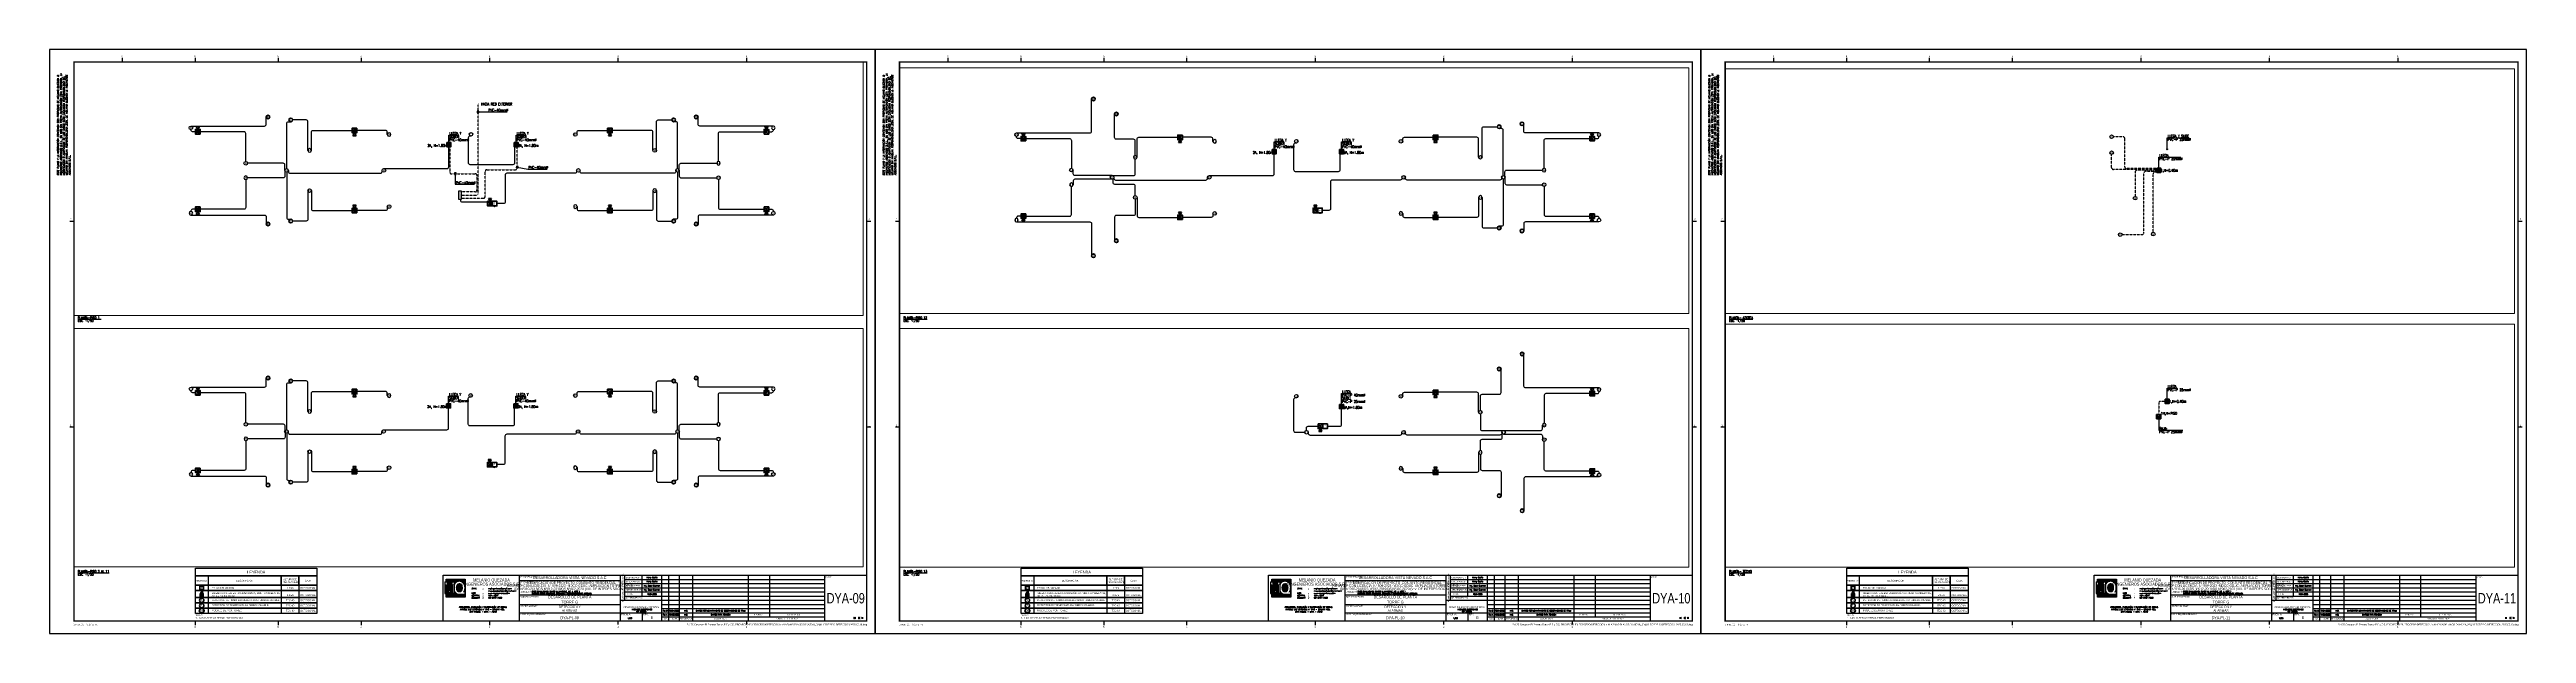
# Paper-space layout 'DYA-09@11' of a CAD drawing. Header units: millimetres. Extents: x -41 to 3526, y -10 to 831.
# The model-space entities are those that its viewports show. They can reach past a viewport. Long polylines and large blocks are cut down to what shows.
import ezdxf
from ezdxf.enums import TextEntityAlignment as Align

# ---------------------------------------------------------------- set-up
doc = ezdxf.new("R2010")
doc.units = ezdxf.units.MM
for name, pattern in [('CONTINUA', [0]), ('DASHED', [0.75, 0.5, -0.25]), ('IMPORT-RAYABARRA', [0.85, 0.3, -0.3, 0, -0.25])]:
    doc.linetypes.add(name, pattern=pattern)
for name, color, linetype in [('ATRIBUTO', 7, 'Continuous'), ('LOGO', 7, 'Continuous'), ('MQ MARCO MEMBRETE', 7, 'Continuous'), ('MQ TEXTOS MEMBRETE', 7, 'Continuous')]:
    doc.layers.add(name, color=color, linetype=linetype)
for name, color, linetype, lineweight in [('IE_ TEXTO', 7, 'Continuous', 25), ('MQ.CAJA PASO TELECOMUNICACIONES', 94, 'Continuous', 40), ('MQ.CAN ACI', 150, 'RAYABARRA', 40), ('MQ.CANALI DYA', 150, 'Continuous', 30), ('MQ.CIRCUITO TOMACORRIENTE TECHO', 7, 'Continuous', 30), ('MQ.DETECTOR HUMO', 150, 'Continuous', 30), ('MQ.FLECHAS', 135, 'Continuous', 15), ('MQ.TEXTO GENERAL', 7, 'Continuous', 40), ('MQ.TEXTOS GENERALES', 7, 'Continuous', 30), ('MQ.TITULOS', 3, 'Continuous', 30), ('MQ_TEXTOS GENERALES', 7, 'Continuous', 15)]:
    doc.layers.add(name, color=color, linetype=linetype, lineweight=lineweight)
doc.layers.add('MQ_CAN ACI', color=150, linetype='IMPORT-RAYABARRA', lineweight=50, true_color=0x007fff)
doc.layers.add('MQ_DETECTOR TEMPERATURA', color=150, linetype='Continuous', lineweight=50, true_color=0x007fff)
doc.styles.add('arial', font='arial.ttf')
doc.styles.add('Arial_3', font='arial.ttf', dxfattribs={"height": 0.1875})
doc.styles.add('Arial_4', font='arial.ttf', dxfattribs={"height": 0.0019})
doc.styles.add('MQTEXTO', font='romans.shx')
doc.styles.add('ROMAND', font='romand.shx', dxfattribs={"width": 0.8})
doc.styles.add('ROMANS', font='ROMANS.shx', dxfattribs={"oblique": 10})
doc.styles.get("Standard").update_dxf_attribs({"font": 'arial.ttf'})
doc.linetypes.add('RAYABARRA', pattern='A,0.3,-0.3,["|",Standard,S=0.1,R=0,X=-0.1,Y=-0.05],-0.25', length=0.85)
doc.dimstyles.new('ISO-25', dxfattribs={"dimtxt": 2.5, "dimasz": 2.5, "dimexe": 1.25, "dimexo": 0.625, "dimtad": 1, "dimtxsty": 'Standard', "dimcen": 2.5, "dimadec": 0, "dimazin": 0, "dimtfac": 1, "dimtmove": 0, "dimatfit": 3, "dimfxl": 1, "dimarcsym": 0})

# ---------------------------------------------------------------- blocks, each defined once
blk = doc.blocks.new('TIT_TITULOS')
for tag, p, height, style in [('%%UTITULO', (0, 0), 5, 'ROMAND'), ('ESCALA', (0, -4.8), 2.5, 'ROMANS')]:
    blk.add_attdef(tag, p, '', height=height, dxfattribs=dict(style=style))
blk = doc.blocks.new('GO-DYA-PL-05 - DETECCION Y ALARMAS - PISO 2 al 20 - REVIT_dwg_AVISADOR SONORO 1 EN 50-1210127-IE-DYA-PISO2')
at = {"layer": 'MQ_CAN ACI', "linetype": 'Continuous'}
blk.add_hatch(color=256, dxfattribs=at).paths.add_polyline_path([(0.04, 0.11), (0.04, 0.12), (0.03, 0.13), (0.03, 0.14), (0.02, 0.14), (0.01, 0.15), (0, 0.15), (-0.01, 0.15), (-0.02, 0.14), (-0.03, 0.14), (-0.03, 0.13), (-0.04, 0.12), (-0.04, 0.11), (-0.04, 0.1), (-0.03, 0.09), (-0.03, 0.08), (-0.02, 0.08), (-0.01, 0.08), (0, 0.07), (0.01, 0.08), (0.02, 0.08), (0.03, 0.08), (0.03, 0.09), (0.04, 0.1), (0.04, 0.11)])
for p, q in [((-0.04, 0.15), (-0.09, 0.2)), ((-0.04, 0.07), (-0.09, 0.02)), ((0.09, 0.2), (0.04, 0.15)), ((0.09, 0.02), (0.04, 0.07))]:
    blk.add_line(p, q, dxfattribs=at)
at = {"layer": 'MQ_CAN ACI', "linetype": 'Continuous', "flags": 128}
for points in [[(-0.25, 0.04), (-0.11, 0.11), (-0.25, 0.18)], [(0.11, 0), (0.11, 0.22), (-0.11, 0.22), (-0.11, 0)]]:
    blk.add_lwpolyline(points, close=True, dxfattribs=at)
at = {"layer": 'MQ_CAN ACI', "linetype": 'Continuous'}
blk.add_circle((0, 0.11), 0.037, dxfattribs=at)
blk = doc.blocks.new('GO-DYA-PL-05 - DETECCION Y ALARMAS - PISO 2 al 20 - REVIT_dwg_ESTACIÓN MANUAL 1I50-1210128-IE-DYA-PISO2')
at = {"layer": 'MQ_CAN ACI', "linetype": 'Continuous', "flags": 128}
blk.add_lwpolyline([(-0.3, -0.15), (-0.3, 0.15), (0, 0.15), (0, -0.15)], close=True, dxfattribs=at)
at = {"layer": 'MQ_TEXTOS GENERALES', "style": 'arial'}
blk.add_text('F', height=0.188, dxfattribs=at).set_placement((-0.15, 0), align=Align.MIDDLE_CENTER)
blk = doc.blocks.new('LEYENDA DYA')
at = {"color": 1}
blk.add_line((74.5, -13.3), (74.5, -33.5), dxfattribs=at)
at = {"color": 1, "flags": 128}
for points in [[(0, -1), (87.4, -1), (87.4, -6.6), (0, -6.6)], [(0, -6.6), (9, -6.6), (9, -33.5), (0, -33.5), (0, -6.6), (61.6, -6.6), (61.6, -13.3), (0, -13.3)], [(0, -13.3), (87.4, -13.3), (87.4, -17), (0, -17)], [(0, -17), (87.4, -17), (87.4, -22.2), (0, -22.2)], [(61.6, -6.6), (74.5, -6.6), (74.5, -13.3), (61.6, -13.3)], [(74.5, -6.6), (87.4, -6.6), (87.4, -13.3), (74.5, -13.3)], [(0, -22.2), (87.4, -22.2), (87.4, -26), (0, -26)], [(0, -26), (87.4, -26), (87.4, -29.8), (0, -29.8)], [(0, -29.8), (87.4, -29.8), (87.4, -33.5), (0, -33.5)]]:
    blk.add_lwpolyline(points, close=True, dxfattribs=at)
blk.add_lwpolyline([(61.6, -13.3), (61.6, -33.5)], dxfattribs=at)
at = {"layer": 'MQ_DETECTOR TEMPERATURA'}
blk.add_lwpolyline([(5.4, -33.2), (3.6, -33.2), (2.7, -31.6), (3.6, -30.1), (5.4, -30.1), (6.3, -31.6)], close=True, dxfattribs=at)
for centre in [(4.5, -24.1), (4.5, -27.9)]:
    blk.add_circle(centre, 1.55, dxfattribs=at)
at = {"xscale": 8.629513720823747, "yscale": 8.629513720823747, "zscale": 8.629513720823747}
blk.add_blockref('GO-DYA-PL-05 - DETECCION Y ALARMAS - PISO 2 al 20 - REVIT_dwg_ESTACIÓN MANUAL 1I50-1210128-IE-DYA-PISO2', (5.8, -15.1), dxfattribs=at)
at = {"xscale": 10, "yscale": 10, "zscale": 10, "rotation": 270}
blk.add_blockref('GO-DYA-PL-05 - DETECCION Y ALARMAS - PISO 2 al 20 - REVIT_dwg_AVISADOR SONORO 1 EN 50-1210127-IE-DYA-PISO2', (3.4, -20.4), dxfattribs=at)
at = {"layer": 'IE_ TEXTO', "line_spacing_factor": 0.941778}
for s, insert, char_height, width, attachment_point, style in [('SIMBOLO', (4.3, -10.1), 1.25, 7.529, 5, 'Arial_3'), ('ESTACIÓN MANUAL', (11.6, -14.5), 1.25, 29.245, 1, 'Arial_3'), ('DESCRIPCION', (35.3, -10), 1.25, 11.478, 5, 'Arial_3'), ('LEYENDA', (43.7, -3.8), 2, 12.341, 5, 'Arial_4'), ('ALTURA DE INSTALACION', (68.1, -10), 1.25, 11.478, 5, 'Arial_3'), ('1.20m', (68.1, -15.2), 1.25, 4.753, 5, 'Arial_3'), ('OCTOGONAL', (81, -15.2), 1.25, 4.753, 5, 'Arial_3'), ('CAJA', (81, -10), 1.25, 11.478, 5, 'Arial_3'), ('NOTA:', (-0.1, -34.1), 1.25, 5.05, 1, 'Arial_3'), ('SIRENA CON LUZ ESTROBOSCÓPICA, MULTICANDELA: 15, 30, 35, 70, 90, 110Cd .', (11.6, -18.3), 1.25, 49.915, 1, 'Arial_3'), ('DETECTOR DE HUMO FOTOELÉCTRICO  DIRECCIONABLE', (11.6, -23.3), 1.25, 52.783, 1, 'Arial_3'), ('DETECTOR DE TEMPERATURA DIRECCIONABLE.', (11.6, -27), 1.25, 48.207, 1, 'Arial_3'), ('MODULO DE MONITOREO', (11.6, -30.8), 1.25, 48.207, 1, 'Arial_3'), ('TECHO', (68.1, -24.1), 1.25, 4.753, 5, 'Arial_3'), ('TECHO', (68.1, -27.9), 1.25, 4.753, 5, 'Arial_3'), ('TECHO', (68.1, -31.6), 1.25, 4.753, 5, 'Arial_3'), ('2.15m', (68.1, -20.4), 1.25, 4.753, 5, 'Arial_3'), ('OCTOGONAL', (81, -20.4), 1.25, 4.753, 5, 'Arial_3'), ('OCTOGONAL', (81, -24.1), 1.25, 4.753, 5, 'Arial_3'), ('OCTOGONAL', (81, -27.9), 1.25, 4.753, 5, 'Arial_3'), ('OCTOGONAL', (81, -31.6), 1.25, 4.753, 5, 'Arial_3'), ('1.- LAS TUBERIAS SERAN EMPOTRADAS', (-0.1, -36.1), 1.25, 71.348, 1, 'Arial_3')]:
    blk.add_mtext(s, dxfattribs=dict(at, insert=insert, char_height=char_height, width=width, attachment_point=attachment_point, style=style))
at = {"layer": 'MQ_DETECTOR TEMPERATURA', "style": 'arial'}
for s, p in [('T', (3.8, -28.3)), ('S', (3.8, -24.5))]:
    blk.add_text(s, height=1.25, rotation=360, dxfattribs=at).set_placement(p)
at = {"layer": 'MQ_DETECTOR TEMPERATURA', "insert": (4.5, -31.6), "char_height": 1.25, "width": 0.808, "attachment_point": 5, "line_spacing_factor": 0.983083, "style": 'arial'}
blk.add_mtext('AIM', dxfattribs=at)
blk = doc.blocks.new('M')
at = {"layer": 'MQ MARCO MEMBRETE', "color": 32, "ltscale": 0.3, "true_color": 0xcc6600}
for p, q in [((0, 35.7), (5.3, 35.7)), ((0, 35.7), (0, 0)), ((0, 0), (3.8, 0)), ((3.8, 27.2), (3.8, 0)), ((3.8, 27.2), (12.9, 0)), ((5.3, 35.7), (14.1, 8.2)), ((15.3, 0), (12.9, 0)), ((14.1, 8.2), (23.1, 35.7)), ((24.4, 27.4), (15.3, 0)), ((23.2, 35.7), (28.4, 35.7)), ((24.4, 0), (24.4, 27.4)), ((28.4, 0), (24.4, 0)), ((28.4, 35.7), (28.4, 0))]:
    blk.add_line(p, q, dxfattribs=at)
blk = doc.blocks.new('FORMATO_HORI_A0_1_2')
at = {"layer": 'LOGO', "ltscale": 0.3}
h = blk.add_hatch(color=256, dxfattribs=at)
h.set_gradient(color1=(204, 51, 0), color2=(255, 255, 0), tint=1)
h.paths.add_polyline_path([(582.8, 74.3), (582.8, 57.5), (580.9, 57.5), (580.9, 70.5), (576.6, 57.5), (575.5, 57.5), (571.3, 70.2), (571.3, 52.5), (598.6, 52.5), (598.6, 78), (571.3, 78), (571.3, 74.3), (571.9, 74.3), (576, 61.4), (580.3, 74.3)])
edge = h.paths.add_edge_path(flags=16)
edge.add_spline(control_points=[(589.9, 57.2), (589.8, 57.2), (589.8, 57.2), (589.5, 57.2), (589.3, 57.2), (588.8, 57.2), (588.6, 57.3), (588.3, 57.4), (588.2, 57.4), (587.9, 57.5), (587.8, 57.5), (587.5, 57.6), (587.3, 57.7), (586.8, 58), (586.4, 58.3), (586, 58.6), (585.9, 58.7), (585.6, 59), (585.5, 59.1), (585.2, 59.5), (585, 59.8), (584.6, 60.3), (584.4, 60.6), (584.1, 61.1), (584, 61.4), (583.7, 62.2), (583.5, 62.7), (583.4, 63.5), (583.3, 63.7), (583.3, 64.2), (583.2, 64.4), (583.2, 65.3), (583.1, 66), (583.2, 67.3), (583.3, 67.9), (583.6, 69.1), (583.7, 69.5), (584, 70.2), (584.1, 70.5), (584.3, 70.9), (584.5, 71.2), (584.9, 71.9), (585.2, 72.3), (585.8, 72.9), (586, 73.1), (586.3, 73.3), (586.4, 73.4), (586.7, 73.5), (586.8, 73.6), (587.1, 73.8), (587.2, 73.9), (587.8, 74.1), (588.2, 74.2), (589, 74.4), (589.3, 74.4), (589.8, 74.5), (590, 74.5), (590.2, 74.5)], knot_values=[0, 0, 0, 0, 0.192816, 0.192816, 1.290522, 1.290522, 2.251615, 2.251615, 2.732161, 2.732161, 3.212708, 3.212708, 4.053538, 4.053538, 5.75425, 5.75425, 6.604607, 6.604607, 7.454963, 7.454963, 9.030115, 9.030115, 10.587315, 10.587315, 12.144514, 12.144514, 14.796263, 14.796263, 16.122137, 16.122137, 17.448012, 17.448012, 20.972812, 20.972812, 24.497612, 24.497612, 27.030716, 27.030716, 28.297267, 28.297267, 29.563819, 29.563819, 32.223877, 32.223877, 33.303347, 33.303347, 33.843082, 33.843082, 34.382817, 34.382817, 35.21388, 35.21388, 37.111329, 37.111329, 39.008778, 39.008778, 39.957503, 39.957503, 39.957503, 39.957503], degree=3, periodic=0)
edge.add_spline(control_points=[(590.6, 74.5), (590.7, 74.5), (590.7, 74.5), (590.9, 74.5), (591.2, 74.4), (591.6, 74.3), (591.7, 74.3), (592, 74.2), (592.1, 74.2), (592.4, 74.1), (592.5, 74.1), (592.9, 73.9), (593.1, 73.8), (593.5, 73.6), (593.7, 73.5), (594, 73.2), (594.2, 73.1), (594.6, 72.7), (594.8, 72.5), (595.1, 72.2), (595.2, 72), (595.5, 71.6), (595.6, 71.5), (596, 70.8), (596.2, 70.3), (596.6, 69.4), (596.8, 68.9), (597, 67.9), (597, 67.5), (597.1, 66.8), (597.1, 66.6), (597.1, 66.2), (597.1, 66), (597.1, 65.4), (597.1, 65.1), (597, 64.2), (597, 63.6), (596.7, 62.3), (596.5, 61.7), (596, 60.8), (595.9, 60.6), (595.5, 60), (595.3, 59.7), (595.1, 59.4), (595.1, 59.4), (595, 59.3)], knot_values=[48.693813, 48.693813, 48.693813, 48.693813, 48.930814, 48.930814, 50.220747, 50.220747, 50.865714, 50.865714, 51.51068, 51.51068, 52.110453, 52.110453, 53.198101, 53.198101, 54.128389, 54.128389, 55.058676, 55.058676, 56.280823, 56.280823, 57.338002, 57.338002, 58.395181, 58.395181, 61.048544, 61.048544, 63.701907, 63.701907, 66.049536, 66.049536, 67.223351, 67.223351, 68.397166, 68.397166, 70.185612, 70.185612, 73.424676, 73.424676, 76.663739, 76.663739, 78.260225, 78.260225, 79.856712, 79.856712, 80.075509, 80.075509, 80.075509, 80.075509], degree=3, periodic=0)
edge.add_line((595, 59.3), (597.5, 59.3))
edge.add_line((597.5, 59.3), (597.5, 57.2))
edge.add_line((597.5, 57.2), (588.8, 57.2))
edge = h.paths.add_edge_path(flags=0)
edge.add_spline(control_points=[(590.4, 72.6), (589.4, 72.5), (587.5, 72.3), (585.8, 70), (585, 67.4), (585, 64.8), (585.5, 62.3), (586.7, 60.4), (588.4, 59.1), (590.4, 59), (592.4, 59.3), (594, 60.8), (595.1, 63.1), (595.3, 65.8), (595, 68.4), (594.2, 70.3), (593.1, 71.7), (591.7, 72.4), (590.8, 72.6), (590.4, 72.6)], knot_values=[0, 0, 0, 0, 5.753691, 11.526384, 16.896652, 23.086086, 27.939981, 32.771715, 36.933401, 40.681441, 45.121964, 49.458649, 54.186724, 60.683055, 66.372587, 70.753985, 73.95003, 77.334003, 80.075509, 80.075509, 80.075509, 80.075509], degree=3, periodic=0)
blk.add_lwpolyline([(571.3, 74.3), (571.3, 78), (598.6, 78), (598.6, 52.5), (571.3, 52.5), (571.3, 70.2)], dxfattribs=at)
at = {"layer": 'MQ MARCO MEMBRETE'}
for p, q in [((105, 823.2), (105, 829.2)), ((210, 823.2), (210, 829.2)), ((329.5, 823.2), (329.5, 829.2)), ((449, 823.2), (449, 829.2)), ((634, 823.2), (634, 829.2)), ((819, 823.2), (819, 829.2)), ((1004, 823.2), (1004, 829.2)), ((29, 594), (35, 594)), ((1176.6, 594), (1182.6, 594)), ((35, 297), (29, 297)), ((1182.6, 297), (1176.6, 297)), ((676.6, 76.1), (821.6, 76.1)), ((828.6, 77.8), (881.6, 77.8)), ((828.6, 71.8), (881.6, 71.8)), ((853.6, 53.8), (853.6, 83.8)), ((881.6, 17.8), (881.6, 83.8)), ((881.6, 77.8), (1006.6, 77.8)), ((881.6, 71.8), (1006.6, 71.8)), ((891.6, 17.8), (891.6, 83.8)), ((906.6, 83.8), (906.6, 17.8)), ((926.6, 17.8), (926.6, 83.8)), ((1006.6, 17.8), (1006.6, 83.8)), ((1006.6, 77.8), (1116.6, 77.8)), ((1006.6, 71.8), (1116.6, 71.8)), ((1036.6, 83.8), (1036.6, 23.8)), ((1116.6, 17.8), (1116.6, 83.8)), ((676.6, 55.8), (821.6, 55.8)), ((676.6, 41.8), (821.6, 41.8)), ((828.6, 65.8), (881.6, 65.8)), ((828.6, 59.8), (881.6, 59.8)), ((828.6, 53.8), (881.6, 53.8)), ((881.6, 65.8), (1006.6, 65.8)), ((881.6, 59.8), (1006.6, 59.8)), ((881.6, 53.8), (1006.6, 53.8)), ((881.6, 47.8), (1006.6, 47.8)), ((881.6, 41.8), (1006.6, 41.8)), ((881.6, 35.8), (1006.6, 35.8)), ((1006.6, 65.8), (1116.6, 65.8)), ((1006.6, 59.8), (1116.6, 59.8)), ((1006.6, 53.8), (1116.6, 53.8)), ((1006.6, 47.8), (1116.6, 47.8)), ((1006.6, 41.8), (1116.6, 41.8)), ((1006.6, 35.8), (1116.6, 35.8)), ((210, 11.8), (210, 17.8)), ((329.5, 11.8), (329.5, 17.8)), ((449, 11.8), (449, 17.8)), ((634, 11.8), (634, 17.8)), ((676.6, 29.8), (821.6, 29.8)), ((819, 12.8), (819, 17.8)), ((853.6, 29.8), (853.6, 17.8)), ((881.6, 29.8), (1006.6, 29.8)), ((881.6, 23.8), (1006.6, 23.8)), ((1004, 12.8), (1004, 17.8)), ((1006.6, 29.8), (1116.6, 29.8)), ((1006.6, 23.8), (1116.6, 23.8))]:
    blk.add_line(p, q, dxfattribs=at)
for points in [[(0, 841), (0, 0), (1189, 0), (1189, 841)], [(1176.6, 17.8), (566.6, 17.8), (566.6, 83.8), (1176.6, 83.8)], [(676.6, 83.8), (821.6, 83.8), (821.6, 17.8), (676.6, 17.8)]]:
    blk.add_lwpolyline(points, close=True, dxfattribs=at)
at = {"layer": 'MQ MARCO MEMBRETE', "const_width": 2}
blk.add_lwpolyline([(35, 17.8), (1176.6, 17.8), (1176.6, 823.2), (35, 823.2)], close=True, dxfattribs=at)
at = {"layer": 'MQ MARCO MEMBRETE'}
for points in [[(828.6, 47.8), (828.6, 83.8)], [(1006.6, 17.8), (1006.6, 83.8)], [(821.6, 47.8), (881.6, 47.8)], [(821.6, 29.8), (881.6, 29.8)]]:
    blk.add_lwpolyline(points, dxfattribs=at)
at = {"layer": 'LOGO', "ltscale": 0.3, "xscale": 0.47250064784434, "yscale": 0.47250064784434, "zscale": 0.47250064784434}
blk.add_blockref('M', (569.4, 57.5), dxfattribs=at)
at = {"layer": 'ATRIBUTO'}
for s, height, style, width, p in [('MODIFICACIÓN DE PROYECTO  CONJUNTO RESIDENCIAL  “EL', 3.5, 'arial', 0.75, (756.6, 73.2)), ('DESARROLLADORA VISTA NEVADO S.A.C', 4, 'arial', 0.75, (749.1, 80.4)), ('Henry Ocaña', 2, 'ROMANS', 0.8, (867.6, 80.8)), ('Henry Ocaña', 2, 'ROMANS', 0.8, (867.6, 74.8)), ('ROSARIO” CON LICENCIA  N° 509-2023 -MDCC-GDUC: AMPLIACION TORRES E-F-G ', 3.5, 'arial', 0.75, (749.7, 68.9)), ('(DS N°010-2018/DS N°012-2019/DS N°002-2020 (VIV. DE INTERES SOCIAL)', 3.5, 'arial', 0.75, (749.1, 64.2)), ('DESAROLLO DE PLANTA', 4, 'arial', 0.75, (749.1, 52.5)), ('DETECCIÓN Y', 3.5, 'arial', 0.75, (749.1, 38.3)), ('TORRE G', 4, 'arial', 0.75, (749, 45.2)), ('Ing. César Guzmán', 2, 'ROMANS', 0.8, (867.6, 68.8)), ('Ing. César Guzmán', 2, 'ROMANS', 0.8, (867.6, 62.8)), ('10.04.2025', 2, 'ROMANS', 0.8, (867.6, 56.8)), ('ALARMAS', 3.5, 'arial', 0.75, (749, 33)), ('B', 4, 'arial', 0.75, (867.2, 22.9)), ('Rev.B', 2, 'ROMANS', 0.8, (886.6, 32.8)), ('Rev.A', 2, 'ROMANS', 0.8, (886.6, 26.8)), ('10.04.2025', 2, 'ROMANS', 0.8, (899.1, 32.8)), ('19.03.2025', 2, 'ROMANS', 0.8, (899.1, 26.8)), ('M.Q.', 2, 'ROMANS', 0.8, (916.6, 32.8)), ('M.Q.', 2, 'ROMANS', 0.8, (916.6, 26.8)), ('EMITIDO POR LEVANTAMIENTO DE OBSERVACIONES DE RRUU', 2, 'ROMANS', 0.8, (966.6, 32.8)), ('EMITIDO PARA REVISIÓN', 2, 'ROMANS', 0.8, (966.6, 26.8)), ('   DE 14', 2, 'ROMANS', 0.8, (1166.3, 22.3))]:
    blk.add_text(s, height=height, dxfattribs=dict(at, style=style, width=width)).set_placement(p, align=Align.MIDDLE_CENTER)
at = {"layer": 'ATRIBUTO', "style": 'ROMANS', "width": 0.8}
for s, p in [('PAGO CHALLAPAMPA FUNDO LA MANRIQUE, MZ. A, LOTE 1', (694.9, 60.5)), ('DISTRITO CERRO COLORADO, PROVINCIA Y DEPARTAMENTO DE AREQUIPA.', (694.9, 57.5)), ('1/50', (832.4, 21.9))]:
    blk.add_text(s, height=2, dxfattribs=at).set_placement(p, align=Align.MIDDLE_LEFT)
at = {"layer": 'DEFPOINTS', "char_height": 2.5, "attachment_point": 1, "style": 'arial'}
for s, insert in [('5-mar.-25', (34.4, 14.3)), ('8:27 a. m.', (53.4, 14.3))]:
    blk.add_mtext(s, dxfattribs=dict(at, insert=insert))
at = {"layer": 'DEFPOINTS', "insert": (1177.4, 12.5), "char_height": 2.5, "attachment_point": 6, "line_spacing_factor": 0.8, "style": 'arial'}
blk.add_mtext('{\\W0.85;E:\\\\120 Casapark El Rosario Torres E F y G\\\\5. PROYECTO EN PROCESO\\\\DETECCION Y ALARMAS\\\\PLANOS D&A\\\\DYA_09@11 TORRE G DETECCION 2025.03.19.dwg}', dxfattribs=at)
at = {"layer": 'MQ TEXTOS MEMBRETE', "style": 'arial', "width": 0.75}
for s, height, p in [('0', 2.5, (104.7, 831.5)), ('6', 2.5, (209.7, 831.5)), ('5', 2.5, (329.2, 831.5)), ('4', 2.5, (448.7, 831.5)), ('3', 2.5, (633.7, 831.5)), ('2', 2.5, (818.7, 831.5)), ('1', 2.5, (1003.7, 831.5)), ('2', 2.5, (30.5, 596.6)), ('2', 2.5, (1180.4, 596.6)), ('1', 2.5, (30.5, 299.6)), ('1', 2.5, (1180.4, 299.6)), ('6', 2.5, (209.7, 9.3)), ('5', 2.5, (329.2, 9.3)), ('4', 2.5, (448.7, 9.3)), ('3', 2.5, (633.7, 9.3)), ('2', 2.5, (818.7, 9.3)), ('REV.', 2, (886.7, 21.5)), ('FECHA', 2, (899.5, 21.5)), ('APROBACIÓN', 2, (916.8, 21.5)), ('DESCRIPCIÓN', 2, (966.2, 21.5)), ('1', 2.5, (1003.7, 9.3)), ('PLANO N°', 2, (1020.6, 27.1)), ('PLANOS DE REFERENCIA', 2, (1061.7, 21.4)), ('DESCRIPCIÓN', 2, (1071.9, 27.1))]:
    blk.add_text(s, height=height, dxfattribs=at).set_placement(p, align=Align.MIDDLE_CENTER)
for s, height, p in [('PROPIETARIO:', 2.5, (678.3, 81.5)), ('PROYECTO:', 2.5, (678.3, 73.7)), ('DISEÑADO POR:', 2, (830, 80.5)), ('DIBUJADO POR:', 2, (830, 74.6)), ('SUB PROYECTO:', 2.5, (677.9, 52.7)), ('ESPECIALIDAD:', 2.5, (678, 39.2)), ('UBICACIÓN:', 2.5, (678.1, 59.8)), ('REVISADO POR:', 2, (830, 68.8)), ('N° PROYECTO:', 2.5, (830, 51.3)), ('APROBADO POR:', 2, (830.3, 62.9)), ('FECHA:      ', 2, (830.3, 56.9)), ('COD. MQ INGENIEROS:', 2.5, (678, 27.8))]:
    blk.add_text(s, height=height, dxfattribs=at).set_placement(p, align=Align.MIDDLE_LEFT)
blk.add_text('Melanio Quezada & Ingenieros Asc. ', height=2, rotation=90, dxfattribs=at).set_placement((825.2, 66.6), align=Align.MIDDLE_CENTER)
blk.add_text('LÁMINA :', height=2, dxfattribs=at).set_placement((1126.8, 82.2), align=Align.TOP_RIGHT)
for s, p in [('ESCALA:', (823.3, 25.3)), ('REV.', (855, 25.3))]:
    blk.add_text(s, height=2.5, dxfattribs=at).set_placement(p, align=Align.BOTTOM_LEFT)
at = {"layer": 'MQ TEXTOS MEMBRETE', "style": 'ROMANS', "width": 0.75}
for s, p in [('INGENIERO ELECTRONICO', (838.7, 33.4)), ('CIP 222923 ', (845.2, 30.7))]:
    blk.add_text(s, height=2, dxfattribs=at).set_placement(p)
at = {"layer": 'MQ TEXTOS MEMBRETE', "insert": (11, 659.8), "char_height": 2.5, "width": 162.37, "attachment_point": 1, "rotation": 90, "style": 'ROMANS'}
blk.add_mtext('ESTE PLANO Y LA INFORMACIÓN CONTENIDA SON PROPIEDAD DE MELANIO QUEZADA & INGENIEROS ASOCIADOS S.R.L., SU USO SIN PREVIA AUTORIZACIÓN ESTA PROHIBIDA. LA MODIFICACIÓN O ADAPTACIÓN DE LOS DATOS SERÁ EXCLUSIVA RESPONSABILIDAD DEL USUARIO SIN NINGUNA RESPONSABILIDAD LEGAL DE MELANIO QUEZADA & INGENIEROS ASOCIADOS S.R.L.', dxfattribs=at)
at = {"layer": 'MQ TEXTOS MEMBRETE'}
for s, insert, char_height, width, attachment_point, style in [('\\pxsm0.8;{\\W0.7;MELANIO QUEZADA\\P & INGENIEROS ASOCIADOS S.R.L.}', (636.4, 79.3), 4.5, 73.625, 2, 'arial'), ('\\pxi0.30107;PROYECTOS, EJECUCIÓN Y SUPERVISIÓN DE OBRAS\\P\\pi-2.02035,l3,t3.97965;PARQUE LAS LEYENDAS Nº 240 - OFICINA 403, \\P\\pi4.97965,t7.9795;SAN MIGUEL - LIMA - PERÚ ', (588.9, 39), 2, 86.06, 1, 'ROMANS'), ('EMAIL^I^I:^Imqingenieros@gmail.com\\P^I^I^Im.quezadasalazar@gmail.com \\PWEB^I^I:^Iwww.mqingenieros.com\\PCENTRAL^I:^I464-1854\\PCELULAR^I:^I99-272-1982', (607.7, 65.6), 2, 63.542, 1, 'ROMANS'), ('\\pxsm0.8;{\\W0.7;CESAR ISAIAS GUZMAN ESPINOZA\\P }', (852.1, 39.1), 2.5, 73.625, 2, 'arial')]:
    blk.add_mtext(s, dxfattribs=dict(at, insert=insert, char_height=char_height, width=width, attachment_point=attachment_point, style=style))
blk = doc.blocks.new('AVISADOR SONORO 1 EN 75')
at = {"layer": 'MQ.CAN ACI', "linetype": 'CONTINUA', "ltscale": 0.05}
h = blk.add_hatch(color=256, dxfattribs=at)
h.paths.add_polyline_path([(0, 0.17), (-0.04, 0.13, 0.198912), (0, 0.11, 0.198912), (0.04, 0.13)])
h.paths.add_polyline_path([(0.04, 0.13, 0.414214), (0.04, 0.21), (0, 0.17)])
h.paths.add_polyline_path([(0.04, 0.21, 0.198912), (0, 0.22, 0.198912), (-0.04, 0.21), (0, 0.17)])
h.paths.add_polyline_path([(0, 0.17), (-0.04, 0.21, 0.414214), (-0.04, 0.13)])
for p, q in [((-0.06, 0.23), (-0.13, 0.3)), ((-0.13, 0.03), (-0.06, 0.11)), ((0.11, 0.54), (-0.11, 0.54)), ((0, 0.33), (-0.11, 0.54)), ((0.11, 0.54), (0, 0.33)), ((0.07, 0.23), (0.14, 0.3)), ((0.13, 0.03), (0.07, 0.1))]:
    blk.add_line(p, q, dxfattribs=at)
blk.add_lwpolyline([(-0.17, 0), (0.17, 0), (0.17, 0.33), (-0.17, 0.33)], close=True, dxfattribs=at)
blk.add_circle((0, 0.17), 0.0555, dxfattribs=at)
blk = doc.blocks.new('TERMOSTA ADOSADO FCR 1 EN 75')
at = {"layer": 'MQ_DETECTOR TEMPERATURA', "ltscale": 0.5}
blk.add_circle((0, 0), 0.13, dxfattribs=at)
blk.add_text('T', height=0.15, dxfattribs=at).set_placement((0, 0), align=Align.MIDDLE_CENTER)
blk = doc.blocks.new('DETECTOR DE HUMO 1 EN 75')
at = {"layer": 'MQ.DETECTOR HUMO'}
blk.add_circle((0, 0.13), 0.13, dxfattribs=at)
blk.add_text('H', height=0.15, rotation=180, dxfattribs=at).set_placement((0, 0.13), align=Align.MIDDLE_CENTER)
blk = doc.blocks.new('DETECTORES1 TORRE')
at = {"layer": 'MQ.CANALI DYA', "elevation": 0}
for points in [[(-4.8, 1.73), (0.5, 1.73, 0.414214), (0.62, 1.85), (0.62, 2.38)], [(-4.47, 1.32), (-4.68, 1.32, -0.414214), (-4.8, 1.44), (-4.8, 1.47)], [(1.97, -1.48), (1.97, -1.07, 0.414214), (1.85, -0.95), (-0.72, -0.95)]]:
    blk.add_lwpolyline(points, format="xyb", dxfattribs=at)
at = {"layer": 'MQ.CANALI DYA'}
blk.add_lwpolyline([(-0.85, -0.82), (-0.85, 1.19, 0.414214), (-0.97, 1.32), (-4.13, 1.32)], format="xyb", dxfattribs=at)
at = {"layer": 'MQ.CAN ACI', "linetype": 'CONTINUA', "ltscale": 0.05, "xscale": -1}
blk.add_blockref('AVISADOR SONORO 1 EN 75', (-4.3, 1.15, 0), dxfattribs=at)
at = {"layer": 'MQ.DETECTOR HUMO'}
for p in [(-4.8, 1.47, 0), (-0.85, -1.08)]:
    blk.add_blockref('DETECTOR DE HUMO 1 EN 75', p, dxfattribs=at)
at = {"layer": 'MQ_DETECTOR TEMPERATURA', "ltscale": 0.5}
blk.add_blockref('TERMOSTA ADOSADO FCR 1 EN 75', (0.75, 2.38, 0), dxfattribs=at)
blk = doc.blocks.new('DETECTORES2 TORRE')
at = {"layer": 'MQ.CANALI DYA', "elevation": 0}
for points in [[(2.1, 1.35), (2.1, -1.92, 0.414214), (2.22, -2.04), (2.39, -2.04)], [(3.88, 0.03), (3.88, -1.28, 0.414214), (4.01, -1.41), (6.81, -1.41)]]:
    blk.add_lwpolyline(points, format="xyb", dxfattribs=at)
at = {"layer": 'MQ.CANALI DYA'}
for points in [[(3.62, 0.03), (3.62, -2.04, -0.414214), (3.5, -2.17), (2.52, -2.17)], [(9.34, -1.12), (9.34, -1.29, -0.414214), (9.22, -1.41), (7.14, -1.41)]]:
    blk.add_lwpolyline(points, format="xyb", dxfattribs=at)
at = {"layer": 'MQ.CAN ACI', "linetype": 'CONTINUA', "ltscale": 0.05, "xscale": -1}
blk.add_blockref('AVISADOR SONORO 1 EN 75', (6.98, -1.57), dxfattribs=at)
at = {"layer": 'MQ.DETECTOR HUMO'}
for p in [(3.75, -0.1), (9.47, -1.25, 0)]:
    blk.add_blockref('DETECTOR DE HUMO 1 EN 75', p, dxfattribs=at)
at = {"layer": 'MQ_DETECTOR TEMPERATURA', "ltscale": 0.5}
blk.add_blockref('TERMOSTA ADOSADO FCR 1 EN 75', (2.39, -2.17, 0), dxfattribs=at)
blk = doc.blocks.new('DETECTORES3 TORRE')
at = {"layer": 'MQ.CANALI DYA', "elevation": 0}
for points in [[(-4.8, 1.73), (0.49, 1.73, 0.414214), (0.61, 1.85), (0.61, 4.17)], [(-4.47, 1.32), (-4.68, 1.32, -0.414214), (-4.8, 1.44), (-4.8, 1.47)], [(-4.13, 1.32), (-0.97, 1.32, -0.414214), (-0.85, 1.19), (-0.85, -0.82)]]:
    blk.add_lwpolyline(points, format="xyb", dxfattribs=at)
at = {"layer": 'MQ.CANALI DYA'}
blk.add_lwpolyline([(2.08, -1.34), (-0.59, -1.34, -0.414214), (-0.72, -1.22), (-0.72, -0.95)], format="xyb", dxfattribs=at)
at = {"layer": 'MQ.CAN ACI', "linetype": 'CONTINUA', "ltscale": 0.05, "xscale": -1}
blk.add_blockref('AVISADOR SONORO 1 EN 75', (-4.3, 1.15), dxfattribs=at)
at = {"layer": 'MQ.DETECTOR HUMO'}
for p in [(-4.8, 1.47, 0), (-0.85, -1.08)]:
    blk.add_blockref('DETECTOR DE HUMO 1 EN 75', p, dxfattribs=at)
at = {"layer": 'MQ_DETECTOR TEMPERATURA', "ltscale": 0.5}
blk.add_blockref('TERMOSTA ADOSADO FCR 1 EN 75', (0.74, 4.17, 0), dxfattribs=at)
blk = doc.blocks.new('DETECTORES4 TORRE')
at = {"layer": 'MQ.CANALI DYA', "elevation": 0}
blk.add_lwpolyline([(3.88, 0.03), (3.88, -1.28, 0.414214), (4.01, -1.41), (6.81, -1.41)], format="xyb", dxfattribs=at)
at = {"layer": 'MQ.CANALI DYA'}
for points in [[(3.75, -0.1), (3.75, -1.15, -0.414214), (3.63, -1.27), (2.38, -1.27, 0.414214), (2.26, -1.39), (2.26, -3.09)], [(9.34, -1.12), (9.34, -1.29, -0.414214), (9.22, -1.41), (7.14, -1.41)]]:
    blk.add_lwpolyline(points, format="xyb", dxfattribs=at)
at = {"layer": 'MQ.CAN ACI', "linetype": 'CONTINUA', "ltscale": 0.05, "xscale": -1}
blk.add_blockref('AVISADOR SONORO 1 EN 75', (6.98, -1.57), dxfattribs=at)
at = {"layer": 'MQ.DETECTOR HUMO'}
for p in [(3.75, -0.1), (9.47, -1.25)]:
    blk.add_blockref('DETECTOR DE HUMO 1 EN 75', p, dxfattribs=at)
at = {"layer": 'MQ_DETECTOR TEMPERATURA', "ltscale": 0.5}
blk.add_blockref('TERMOSTA ADOSADO FCR 1 EN 75', (2.39, -3.09), dxfattribs=at)
blk = doc.blocks.new('ESTACION MANUAL 1 EN 75')
at = {"layer": 'MQ.CAN ACI', "linetype": 'CONTINUA', "ltscale": 0.05}
blk.add_lwpolyline([(-0.17, 0.36), (0.17, 0.36), (0.17, 0.03), (-0.17, 0.03)], close=True, dxfattribs=at)
at = {"layer": 'MQ.TEXTOS GENERALES'}
blk.add_text('F', height=0.14, dxfattribs=at).set_placement((0, 0.19), align=Align.MIDDLE_CENTER)
blk = doc.blocks.new('C.C.(2A) 250x250x125 1 EN 75')
at = {"layer": 'MQ.CAJA PASO TELECOMUNICACIONES'}
h = blk.add_hatch(color=256, dxfattribs=at)
h.dxf.hatch_style = 1
h.paths.add_polyline_path([(0, 0), (0.15, 0.15), (0, 0.3)])
h.paths.add_polyline_path([(0.15, 0.15), (0.3, 0), (0.3, 0.3)])
for p, q in [((0.3, 0.3), (0, 0)), ((0, 0.3), (0.3, 0))]:
    blk.add_line(p, q, dxfattribs=at)
blk.add_lwpolyline([(0, 0.3), (0.3, 0.3), (0.3, 0), (0, 0)], close=True, dxfattribs=at)
at = {"layer": 'DEFPOINTS', "style": 'MQTEXTO', "width": 0.9}
blk.add_text('2A', height=0.075, dxfattribs=at).set_placement((0.09, 0.06), align=Align.MIDDLE_LEFT)
blk = doc.blocks.new('PANEL 1 EN 50')
at = {"layer": 'MQ.DETECTOR HUMO'}
blk.add_lwpolyline([(-0.32, 0.17), (0.32, 0.17), (0.32, 0), (-0.32, 0)], close=True, dxfattribs=at)
at = {"layer": 'MQ.DETECTOR HUMO', "color": 7}
blk.add_text('C.A.C.I', height=0.125, rotation=360, dxfattribs=at).set_placement((0, 0.09, 0), align=Align.MIDDLE_CENTER)
blk = doc.blocks.new('C.C.(1) 150x150x75 1 EN 75')
at = {"layer": 'MQ.CAJA PASO TELECOMUNICACIONES'}
h = blk.add_hatch(color=256, dxfattribs=at)
h.dxf.hatch_style = 1
h.paths.add_polyline_path([(0, 0), (0.15, 0.15), (0, 0.3)])
h.paths.add_polyline_path([(0.15, 0.15), (0.3, 0), (0.3, 0.3)])
for p, q in [((0.3, 0.3), (0, 0)), ((0, 0.3), (0.3, 0))]:
    blk.add_line(p, q, dxfattribs=at)
blk.add_lwpolyline([(0, 0.3), (0.3, 0.3), (0.3, 0), (0, 0)], close=True, dxfattribs=at)
at = {"layer": 'DEFPOINTS', "style": 'MQTEXTO', "width": 0.9}
blk.add_text('1', height=0.075, dxfattribs=at).set_placement((0.12, 0.06), align=Align.MIDDLE_LEFT)
blk = doc.blocks.new('pasillo2 torre')
at = {"layer": 'MQ.CANALI DYA'}
for points in [[(1.75, 0.47), (1.67, 0.47, 0.414214), (1.55, 0.35), (1.55, -1.44, 0.414214), (1.67, -1.57), (4.78, -1.57, 0.414214), (4.91, -1.44), (4.91, -0.3)], [(-4.52, -1.87), (0.03, -1.87, 0.414214), (0.15, -1.75), (0.15, -0.3)], [(-11.39, -2), (-11.39, -2.08, 0.414214), (-11.27, -2.2), (-4.77, -2.2, 0.414214), (-4.65, -2.08), (-4.65, -2)], [(9.35, -2), (9.35, -2.08, -0.414214), (9.23, -2.2), (4.34, -2.2, 0.414214), (4.21, -2.33), (4.21, -4.26, -0.414214), (4.09, -4.38), (3.62, -4.38)], [(16.52, -2), (16.52, -2.08, -0.414214), (16.4, -2.2), (9.73, -2.2, -0.414214), (9.61, -2.08), (9.61, -2)]]:
    blk.add_lwpolyline(points, format="xyb", dxfattribs=at)
at = {"layer": 'MQ.CIRCUITO TOMACORRIENTE TECHO', "ltscale": 0.3}
for centre in [(0.15, -0.03), (5, -0.03), (3.45, -4.58, 0)]:
    blk.add_circle(centre, 0.03, dxfattribs=at)
at = {"layer": 'MQ.CAJA PASO TELECOMUNICACIONES'}
for p in [(0, -0.3), (4.85, -0.3)]:
    blk.add_blockref('C.C.(2A) 250x250x125 1 EN 75', p, dxfattribs=at)
at = {"layer": 'MQ.CAN ACI', "linetype": 'CONTINUA', "ltscale": 0.05, "xscale": -1}
blk.add_blockref('AVISADOR SONORO 1 EN 75', (3.12, -4.55, 0), dxfattribs=at)
at = {"layer": 'MQ.CAN ACI', "linetype": 'CONTINUA', "ltscale": 0.05}
blk.add_blockref('ESTACION MANUAL 1 EN 75', (3.45, -4.58, 0), dxfattribs=at)
at = {"layer": 'MQ.DETECTOR HUMO'}
for p in [(1.75, 0.47), (-11.52, -2.13), (-4.52, -2.13), (9.48, -2.13), (16.65, -2.13, 0)]:
    blk.add_blockref('DETECTOR DE HUMO 1 EN 75', p, dxfattribs=at)
at = {"layer": 'MQ.TEXTO GENERAL', "style": 'MQTEXTO', "width": 0.7}
for s, height, p in [('SUBEN', 0.188, (0.19, 0.43)), ('PVC-40mm%%C', 0.1875, (0.19, 0.2)), ('SUBEN', 0.188, (5.04, 0.43)), ('PVC-40mm%%C', 0.1875, (5.04, 0.2)), ('2A, H=1.80m', 0.1875, (-1.38, -0.21)), ('2A, H=1.80m', 0.1875, (5.15, -0.21))]:
    blk.add_text(s, height=height, dxfattribs=at).set_placement(p, align=Align.MIDDLE_LEFT)
for p in [(0.19, 0.67), (5.04, 0.67)]:
    blk.add_text('LLEGA Y', height=0.188, rotation=360, dxfattribs=at).set_placement(p, align=Align.MIDDLE_LEFT)
at = {"layer": 'MQ.FLECHAS'}
for points in [[(0.15, 0), (0.15, 0.55), (0.88, 0.55)], [(5, 0), (5, 0.55), (5.73, 0.55)]]:
    blk.add_leader(points, dimstyle='ISO-25', override={"dimasz": 0.12, "dimfxl": 0.15, "dimfxlon": 1, "dimtzin": 0}, dxfattribs=at)
blk = doc.blocks.new('pasillo3 torre')
at = {"layer": 'MQ.CANALI DYA'}
for points in [[(1.75, 0.47), (1.67, 0.47, 0.414214), (1.55, 0.35), (1.55, -1.88, 0.414214), (1.67, -2), (2.35, -2)], [(2.48, -1.87), (2.48, -1.69, -0.414214), (2.6, -1.57), (3.32, -1.57)], [(3.98, -1.57), (4.88, -1.57, 0.414214), (5, -1.45), (5, -0.3)], [(2.61, -2), (2.61, -2.08, 0.414214), (2.73, -2.2), (9.23, -2.2, 0.414214), (9.35, -2.08), (9.35, -2)], [(16.54, -2), (16.54, -2.08, -0.414214), (16.41, -2.2), (9.73, -2.2, -0.414214), (9.61, -2.08), (9.61, -2)]]:
    blk.add_lwpolyline(points, format="xyb", dxfattribs=at)
at = {"layer": 'MQ.CIRCUITO TOMACORRIENTE TECHO', "ltscale": 0.3}
blk.add_circle((5, -0.03), 0.03, dxfattribs=at)
at = {"layer": 'MQ.CAJA PASO TELECOMUNICACIONES'}
blk.add_blockref('C.C.(2A) 250x250x125 1 EN 75', (4.85, -0.3), dxfattribs=at)
at = {"layer": 'MQ.CAN ACI', "linetype": 'CONTINUA', "ltscale": 0.05, "xscale": -1, "rotation": 180}
blk.add_blockref('AVISADOR SONORO 1 EN 75', (3.48, -1.4), dxfattribs=at)
at = {"layer": 'MQ.CAN ACI', "linetype": 'CONTINUA', "ltscale": 0.05}
blk.add_blockref('ESTACION MANUAL 1 EN 75', (3.82, -1.76), dxfattribs=at)
at = {"layer": 'MQ.DETECTOR HUMO'}
for p in [(1.75, 0.47), (2.48, -2.13), (9.48, -2.13), (16.67, -2.13)]:
    blk.add_blockref('DETECTOR DE HUMO 1 EN 75', p, dxfattribs=at)
at = {"layer": 'MQ.TEXTO GENERAL', "style": 'MQTEXTO', "width": 0.7}
for s, height, p in [('SUBE:', 0.188, (5.04, 0.45)), ('PVC-P 40mm%%C', 0.1875, (5.04, 0.68)), ('PVC-P 25mm%%C', 0.1875, (5.04, 0.21)), ('2A,H=1.80m', 0.188, (5.15, -0.21))]:
    blk.add_text(s, height=height, dxfattribs=at).set_placement(p, align=Align.MIDDLE_LEFT)
blk.add_text('LLEGA', height=0.188, rotation=360, dxfattribs=at).set_placement((5.04, 0.92), align=Align.MIDDLE_LEFT)
at = {"layer": 'MQ.FLECHAS'}
blk.add_leader([(5, 0), (5, 0.8), (5.73, 0.8)], dimstyle='ISO-25', override={"dimasz": 0.12, "dimfxl": 0.15, "dimfxlon": 1, "dimtzin": 0}, dxfattribs=at)
blk = doc.blocks.new('pasillo2 torreP1')
at = {"layer": 'MQ.CANALI DYA'}
for points in [[(1.75, 0.47), (1.67, 0.47, 0.414214), (1.55, 0.35), (1.55, -1.44, 0.414214), (1.67, -1.57), (4.78, -1.57, 0.414214), (4.91, -1.44), (4.91, -0.3)], [(-4.52, -1.87), (0.03, -1.87, 0.414214), (0.15, -1.75), (0.15, -0.3)], [(-11.39, -2), (-11.39, -2.08, 0.414214), (-11.27, -2.2), (-4.77, -2.2, 0.414214), (-4.65, -2.08), (-4.65, -2)], [(9.35, -2), (9.35, -2.08, -0.414214), (9.23, -2.2), (4.34, -2.2, 0.414214), (4.21, -2.33), (4.21, -4.26, -0.414214), (4.09, -4.38), (3.62, -4.38)], [(16.49, -2), (16.49, -2.08, -0.414214), (16.37, -2.2), (9.73, -2.2, -0.414214), (9.61, -2.08), (9.61, -2)]]:
    blk.add_lwpolyline(points, format="xyb", dxfattribs=at)
at = {"layer": 'MQ.CANALI DYA', "elevation": 0}
blk.add_lwpolyline([(0.99, -4.09), (0.99, -4.14, 0.414214), (1.11, -4.26), (2.95, -4.26)], format="xyb", dxfattribs=at)
at = {"layer": 'MQ.CIRCUITO TOMACORRIENTE TECHO', "ltscale": 0.3}
for centre in [(0.15, -0.03), (5, -0.03), (3.45, -4.58, 0)]:
    blk.add_circle(centre, 0.03, dxfattribs=at)
at = {"layer": 'MQ.CAJA PASO TELECOMUNICACIONES'}
for p in [(0, -0.3), (4.85, -0.3)]:
    blk.add_blockref('C.C.(2A) 250x250x125 1 EN 75', p, dxfattribs=at)
at = {"layer": 'MQ.CAN ACI', "linetype": 'CONTINUA', "ltscale": 0.05, "xscale": -1}
blk.add_blockref('AVISADOR SONORO 1 EN 75', (3.12, -4.55, 0), dxfattribs=at)
at = {"layer": 'MQ.CAN ACI', "linetype": 'CONTINUA', "ltscale": 0.05}
blk.add_blockref('ESTACION MANUAL 1 EN 75', (3.45, -4.58, 0), dxfattribs=at)
at = {"layer": 'MQ.DETECTOR HUMO'}
for p in [(1.75, 0.47), (-11.52, -2.13), (-4.52, -2.13), (9.48, -2.13), (16.62, -2.13)]:
    blk.add_blockref('DETECTOR DE HUMO 1 EN 75', p, dxfattribs=at)
at = {"layer": 'MQ.TEXTO GENERAL', "style": 'MQTEXTO', "width": 0.7}
for s, height, p in [('SUBEN', 0.188, (0.19, 0.43)), ('PVC-40mm%%C', 0.1875, (0.19, 0.2)), ('SUBEN', 0.188, (5.04, 0.43)), ('PVC-40mm%%C', 0.1875, (5.04, 0.2)), ('2A, H=1.80m', 0.1875, (-1.38, -0.21)), ('2A, H=1.80m', 0.1875, (5.15, -0.21))]:
    blk.add_text(s, height=height, dxfattribs=at).set_placement(p, align=Align.MIDDLE_LEFT)
for p in [(0.19, 0.67), (5.04, 0.67)]:
    blk.add_text('LLEGA Y', height=0.188, rotation=360, dxfattribs=at).set_placement(p, align=Align.MIDDLE_LEFT)
at = {"layer": 'MQ.FLECHAS'}
for points in [[(0.15, 0), (0.15, 0.55), (0.88, 0.55)], [(5, 0), (5, 0.55), (5.73, 0.55)]]:
    blk.add_leader(points, dimstyle='ISO-25', override={"dimasz": 0.12, "dimfxl": 0.15, "dimfxlon": 1, "dimtzin": 0}, dxfattribs=at)

msp = doc.modelspace()

# ---------------------------------------------------------------- linework, layer by layer
at = {"layer": 'MQ.CANALI DYA', "linetype": 'DASHED', "ltscale": 0.35}
for points in [[(24.44, 26.96), (25.53, 26.96, 0.414214), (25.65, 27.09), (25.65, 33.43)], [(27.62, -95.68), (25.45, -95.68, -0.414214), (25.32, -95.56), (25.32, -93.51, 0.414214), (25.2, -93.39), (24.5, -93.39)], [(27.62, -95.74), (24.5, -95.74, -0.414214), (24.37, -95.62), (24.37, -94.67)], [(25.12, -100.44), (26.58, -100.44, 0.414214), (26.7, -100.31), (26.7, -95.99, -0.414214), (26.83, -95.86), (27.62, -95.86)], [(27.62, -95.8), (26.19, -95.8, 0.414214), (26.06, -95.93), (26.06, -97.68)], [(27.37, -100.27), (27.37, -96.05, -0.414214), (27.49, -95.92), (27.62, -95.92)], [(28.22, -119.41), (27.89, -119.41, 0.414214), (27.76, -119.54), (27.76, -120.36)]]:
    msp.add_lwpolyline(points, format="xyb", dxfattribs=at)
at = {"layer": 'MQ.CANALI DYA', "linetype": 'DASHED', "ltscale": 0.35, "elevation": 0}
for points in [[(23.61, 30.43), (23.61, 28.63, 0.414214), (23.73, 28.5), (25.44, 28.5, -0.414214), (25.56, 28.38), (25.56, 27.31, -0.414214), (25.44, 27.19), (24.44, 27.19)], [(24.44, 26.74), (26.03, 26.74, 0.414214), (26.16, 26.86), (26.16, 28.67, -0.414214), (26.28, 28.79), (28.34, 28.79, 0.414214), (28.46, 28.92), (28.46, 30.43)]]:
    msp.add_lwpolyline(points, format="xyb", dxfattribs=at)
at = {"layer": 'MQ.CANALI DYA'}
for points in [[(11.87, -46.13), (13.4, -46.13, 0.414214), (13.52, -46.01), (13.52, -44.94)], [(13.52, -47.58), (13.52, -46.89, 0.414214), (13.4, -46.77), (12.04, -46.77, -0.414214), (11.92, -46.64), (11.92, -46.38)], [(38.37, -72.58), (38.37, -71.89, -0.414214), (38.5, -71.76), (39.82, -71.76, 0.414214), (39.95, -71.64), (39.95, -71.36)]]:
    msp.add_lwpolyline(points, format="xyb", dxfattribs=at)
at = {"layer": 'MQ.CANALI DYA', "elevation": 0}
msp.add_lwpolyline([(38.37, -69.94), (38.37, -71.01, 0.414214), (38.5, -71.13), (40.04, -71.13)], format="xyb", dxfattribs=at)
at = {"layer": 'MQ.CIRCUITO TOMACORRIENTE TECHO', "ltscale": 0.3}
for centre in [(28.37, -94.29), (27.77, -95.69), (28.37, -119.29), (27.76, -120.66)]:
    msp.add_circle(centre, 0.03, dxfattribs=at)
at = {"layer": 'MQ.DETECTOR HUMO', "elevation": 0}
msp.add_lwpolyline([(24.24, -93.39), (24.28, -93.29), (24.37, -93.26), (24.46, -93.29), (24.5, -93.39), (24.46, -93.48), (24.37, -93.52), (24.28, -93.48), (24.24, -93.39)], dxfattribs=at)
at = {"layer": 'MQ.DETECTOR HUMO'}
msp.add_lwpolyline([(24.24, -94.54), (24.28, -94.45), (24.37, -94.41), (24.46, -94.45), (24.5, -94.54), (24.46, -94.63), (24.37, -94.67), (24.28, -94.63), (24.24, -94.54)], dxfattribs=at)
at = {"layer": 'MQ.FLECHAS'}
msp.add_solid([(25.62, 33.43), (25.65, 33.63), (25.69, 33.43)], dxfattribs=at)

# ---------------------------------------------------------------- block references
at = {"layer": 'MQ.CAJA PASO TELECOMUNICACIONES'}
for name, p in [('C.C.(2A) 250x250x125 1 EN 75', (27.62, -95.96)), ('C.C.(1) 150x150x75 1 EN 75', (28.22, -119.56)), ('C.C.(1) 150x150x75 1 EN 75', (27.61, -120.66))]:
    msp.add_blockref(name, p, dxfattribs=at)
at = {"layer": 'MQ.CANALI DYA'}
for name, p in [('DETECTORES1 TORRE', (9.77, 30.21, 0)), ('pasillo2 torreP1', (23.39, 30.74)), ('DETECTORES2 TORRE', (9.77, 27.26, 0)), ('DETECTORES1 TORRE', (9.78, 5.21, 0)), ('pasillo2 torre', (23.37, 5.74, 0)), ('DETECTORES2 TORRE', (9.77, 2.26, 0)), ('DETECTORES3 TORRE', (9.77, -44.79)), ('pasillo2 torre', (23.37, -44.26)), ('DETECTORES4 TORRE', (9.77, -47.74)), ('pasillo3 torre', (23.37, -69.26))]:
    msp.add_blockref(name, p, dxfattribs=at)
at = {"layer": 'MQ.CANALI DYA', "xscale": -1, "rotation": 180}
for name, p in [('DETECTORES2 TORRE', (9.77, 30.21, 0)), ('DETECTORES1 TORRE', (9.77, 27.26, 0)), ('DETECTORES2 TORRE', (9.77, 5.21, 0)), ('DETECTORES1 TORRE', (9.78, 2.26, 0)), ('DETECTORES4 TORRE', (9.77, -44.79)), ('DETECTORES3 TORRE', (9.77, -47.74))]:
    msp.add_blockref(name, p, dxfattribs=at)
at = {"layer": 'MQ.CANALI DYA', "rotation": 180}
for name, p in [('DETECTORES2 TORRE', (42.12, 30.21, 0)), ('DETECTORES1 TORRE', (42.11, 27.26, 0)), ('DETECTORES2 TORRE', (42.12, 5.21, 0)), ('DETECTORES1 TORRE', (42.11, 2.26, 0)), ('DETECTORES2 TORRE', (42.12, -44.79)), ('DETECTORES1 TORRE', (42.11, -47.74)), ('DETECTORES4 TORRE', (42.12, -69.79)), ('DETECTORES3 TORRE', (42.12, -72.74))]:
    msp.add_blockref(name, p, dxfattribs=at)
at = {"layer": 'MQ.CANALI DYA', "xscale": -1}
for name, p in [('DETECTORES1 TORRE', (42.11, 30.21, 0)), ('DETECTORES2 TORRE', (42.12, 27.26, 0)), ('DETECTORES1 TORRE', (42.11, 5.21, 0)), ('DETECTORES2 TORRE', (42.12, 2.26, 0)), ('DETECTORES1 TORRE', (42.11, -44.79)), ('DETECTORES2 TORRE', (42.12, -47.74)), ('DETECTORES3 TORRE', (42.12, -69.79)), ('DETECTORES4 TORRE', (42.12, -72.74))]:
    msp.add_blockref(name, p, dxfattribs=at)
at = {"layer": 'MQ.DETECTOR HUMO'}
for name, p, rotation in [('PANEL 1 EN 50', (24.44, 26.96), 90), ('DETECTOR DE HUMO 1 EN 75', (26.06, -97.68), 180), ('DETECTOR DE HUMO 1 EN 75', (24.99, -100.31), 180), ('DETECTOR DE HUMO 1 EN 75', (27.37, -100.27), 180)]:
    msp.add_blockref(name, p, dxfattribs=dict(at, rotation=rotation))

# ---------------------------------------------------------------- texts
for p in [(24.37, -93.39, 0), (24.37, -94.54)]:
    msp.add_text('AOM', height=0.07, dxfattribs=at).set_placement(p, align=Align.MIDDLE_CENTER)
at = {"layer": 'MQ.TEXTO GENERAL', "style": 'MQTEXTO', "width": 0.7}
for s, height, p in [('HACIA RED EXTERIOR', 0.1875, (25.86, 33.52, 0)), ('PVC-40mm%%C', 0.1875, (26.39, 33.08)), ('PVC-40mm%%C', 0.1875, (29.27, 28.96)), ('PVC-40mm%%C', 0.1875, (24.05, 27.86, 0)), ('LLEGA Y SUBE', 0.1875, (28.41, -93.34)), ('LLEGA:', 0.188, (27.81, -94.74)), ('LLEGA', 0.188, (28.41, -118.34)), ('BAJA:', 0.188, (27.8, -121.37))]:
    msp.add_text(s, height=height, rotation=360, dxfattribs=at).set_placement(p, align=Align.MIDDLE_LEFT)
for s, height, p in [('PVC-P 25mm%%C', 0.1875, (28.41, -93.58)), ('PVC-P 25mm%%C', 0.1875, (27.81, -94.98)), ('1,H=0.40m', 0.188, (27.92, -95.81)), ('PVC-P 25mm%%C', 0.1875, (28.41, -118.58)), ('1,H=0.40m', 0.188, (28.52, -119.41)), ('1H,H=PISO', 0.188, (27.91, -120.27)), ('PVC-P 25mm%%C', 0.1875, (27.8, -121.61))]:
    msp.add_text(s, height=height, dxfattribs=at).set_placement(p, align=Align.MIDDLE_LEFT)

# ---------------------------------------------------------------- leaders
at = {"layer": 'MQ.FLECHAS'}
for points, override in [([(25.65, 32.96), (26.35, 32.96), (27.74, 32.96)], {"dimasz": 0.12, "dimldrblk": 'BoxBlank', "dimfxl": 0.15, "dimfxlon": 1, "dimtzin": 0}), ([(24.01, 28.5, 0), (24.01, 27.74, 0), (25.4, 27.74, 0)], {"dimasz": 0.12, "dimldrblk": 'BoxBlank', "dimfxl": 0.15, "dimfxlon": 1, "dimtzin": 0}), ([(28.46, 28.97), (29.23, 28.84), (30.62, 28.84)], {"dimasz": 0.12, "dimldrblk": 'BoxBlank', "dimfxl": 0.15, "dimfxlon": 1, "dimtzin": 0}), ([(28.37, -94.26), (28.37, -93.46), (29.96, -93.46)], {"dimasz": 0.12, "dimfxl": 0.15, "dimfxlon": 1, "dimtzin": 0}), ([(27.77, -95.66), (27.77, -94.86), (29.36, -94.86)], {"dimasz": 0.12, "dimfxl": 0.15, "dimfxlon": 1, "dimtzin": 0}), ([(28.37, -119.26), (28.37, -118.46), (29.1, -118.46)], {"dimasz": 0.12, "dimfxl": 0.15, "dimfxlon": 1, "dimtzin": 0}), ([(27.76, -120.69), (27.76, -121.49), (29.49, -121.49)], {"dimasz": 0.12, "dimfxl": 0.15, "dimfxlon": 1, "dimtzin": 0})]:
    msp.add_leader(points, dimstyle='ISO-25', override=override, dxfattribs=at)

psp = doc.layouts.new('DYA-09@11')

# ---------------------------------------------------------------- block references
for p in [(-40.9, -9.6), (1148.1, -9.6), (2337.1, -9.6)]:
    psp.add_blockref('FORMATO_HORI_A0_1_2', p)
at = {"layer": 'MQ.CANALI DYA', "xscale": 2, "yscale": 2, "zscale": 2}
for p in [(169.3, 86.4), (1358.3, 86.4), (2547.3, 86.4)]:
    psp.add_blockref('LEYENDA DYA', p, dxfattribs=at)
at = {"layer": 'MQ.TITULOS'}
ref = psp.add_blockref('TIT_TITULOS', (-0.3, 443.7), dxfattribs=at)
ref.add_attrib('%%UTITULO', '%%UPLANTA-PISO 1 ', (-0.3, 443.7), dxfattribs={"layer": '0', "color": 5, "height": 3, "style": 'ROMAND'})
ref.add_attrib('ESCALA', 'ESC. :1/50', (-0.3, 439.2), dxfattribs={"layer": '0', "color": 5, "height": 3, "style": 'ROMANS'})
ref = psp.add_blockref('TIT_TITULOS', (1188.7, 443.7), dxfattribs=at)
ref.add_attrib('%%UTITULO', '%%UPLANTA-PISO 12', (1188.7, 443.7), dxfattribs={"layer": '0', "color": 5, "height": 3, "style": 'ROMAND'})
ref.add_attrib('ESCALA', 'ESC. :1/50', (1188.7, 439.2), dxfattribs={"layer": '0', "color": 5, "height": 3, "style": 'ROMANS'})
ref = psp.add_blockref('TIT_TITULOS', (2377.7, 443.7), dxfattribs=at)
ref.add_attrib('%%UTITULO', '%%UPLANTA- AZOTEA', (2377.7, 443.7), dxfattribs={"layer": '0', "color": 5, "height": 3, "style": 'ROMAND'})
ref.add_attrib('ESCALA', 'ESC. :1/50', (2377.7, 439.2), dxfattribs={"layer": '0', "color": 5, "height": 3, "style": 'ROMANS'})
ref = psp.add_blockref('TIT_TITULOS', (-0.3, 78.4), dxfattribs=at)
ref.add_attrib('%%UTITULO', '%%UPLANTA-PISO 2 AL 11', (-0.3, 78.4), dxfattribs={"layer": '0', "color": 5, "height": 3, "style": 'ROMAND'})
ref.add_attrib('ESCALA', 'ESC. :1/50', (-0.3, 73.8), dxfattribs={"layer": '0', "color": 5, "height": 3, "style": 'ROMANS'})
ref = psp.add_blockref('TIT_TITULOS', (1188.7, 78.4), dxfattribs=at)
ref.add_attrib('%%UTITULO', '%%UPLANTA-PISO 13', (1188.7, 78.4), dxfattribs={"layer": '0', "color": 5, "height": 3, "style": 'ROMAND'})
ref.add_attrib('ESCALA', 'ESC. :1/50', (1188.7, 73.8), dxfattribs={"layer": '0', "color": 5, "height": 3, "style": 'ROMANS'})
ref = psp.add_blockref('TIT_TITULOS', (2377.7, 78.4), dxfattribs=at)
ref.add_attrib('%%UTITULO', '%%UPLANTA- TECHO', (2377.7, 78.4), dxfattribs={"layer": '0', "color": 5, "height": 3, "style": 'ROMAND'})
ref.add_attrib('ESCALA', 'ESC. :1/50', (2377.7, 73.8), dxfattribs={"layer": '0', "color": 5, "height": 3, "style": 'ROMANS'})

# ---------------------------------------------------------------- texts
at = {"layer": 'ATRIBUTO'}
for s, height, style, width, p in [('DYA-09', 15, 'arial', 0.75, (1105.6, 41.2)), ('DYA-10', 15, 'arial', 0.75, (2294.6, 41.2)), ('DYA-11', 15, 'arial', 0.75, (3483.6, 41.2)), ('DYA-PL-09', 4, 'arial', 0.75, (708.1, 13)), ('09', 2, 'ROMANS', 0.8, (1118.6, 12.7)), ('DYA-PL-10', 4, 'arial', 0.75, (1897.1, 13)), ('10', 2, 'ROMANS', 0.8, (2307.6, 12.7)), ('DYA-PL-11', 4, 'arial', 0.75, (3086.1, 13)), ('11', 2, 'ROMANS', 0.8, (3496.6, 12.7))]:
    psp.add_text(s, height=height, dxfattribs=dict(at, style=style, width=width)).set_placement(p, align=Align.MIDDLE_CENTER)

# ---------------------------------------------------------------- viewports
at = {"layer": '0', "color": 5}
psp.add_viewport(center=(562.4, 631.1), size=(1136.6, 365.111), view_center_point=(24.96, 27.43), view_height=18.2556, dxfattribs=at)
for center, size, view_center_point, view_height, status in [((1751.4, 628.2), (1136.6, 353.957), (24.96, -47.22), 17.6978, 4), ((2940.4, 627.4), (1136.6, 352.503), (24.96, -97.31), 17.6252, 6), ((562.4, 258.1), (1136.6, 343.501), (24.96, 2.58), 17.175, 3), ((1751.4, 257.8), (1136.6, 344.071), (24.96, -72.38), 17.2036, 5), ((2940.4, 260.9), (1136.6, 350.285), (24.96, -122.6), 17.5142, 7)]:
    psp.add_viewport(center=center, size=size, view_center_point=view_center_point, view_height=view_height, status=status, dxfattribs=at)

doc.saveas('drawing.dxf')
